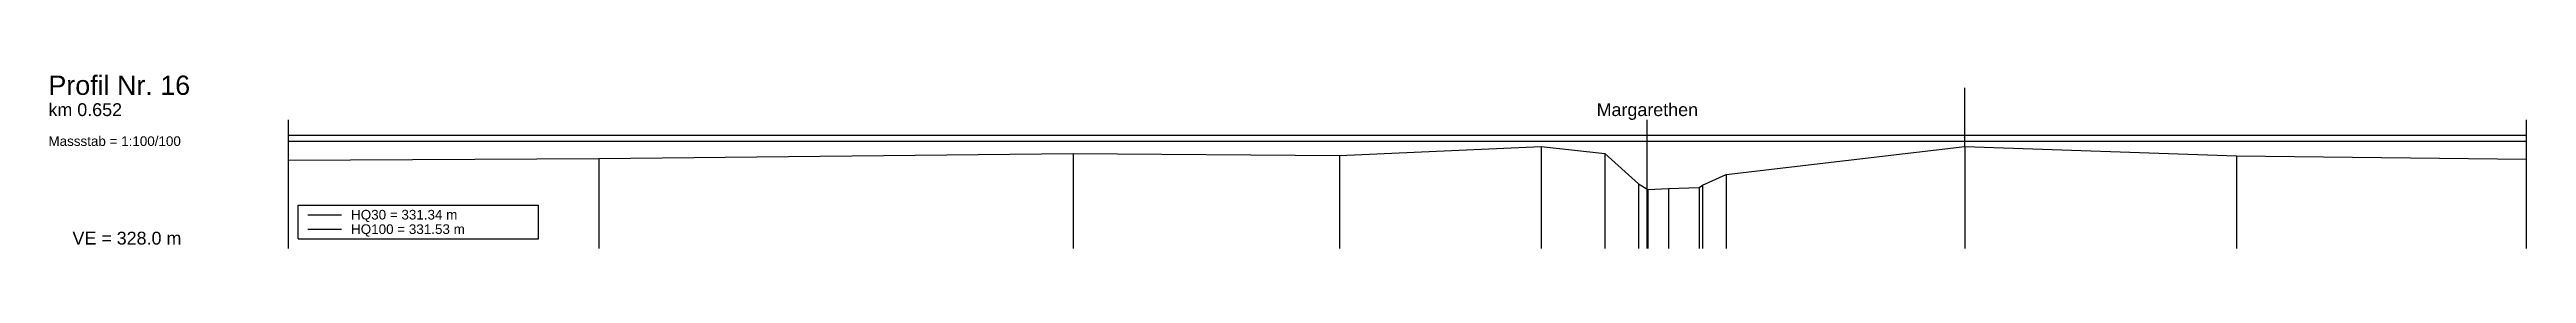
# Model space of a CAD drawing. Header units: millimetres. Extents: x -8 to 79, y -83 to 317.
# Drawn here: x -7.5 to 69.9, y 228 to 233.4 of the extents above; entities that cross this region are included whole.
import ezdxf
from ezdxf.enums import TextEntityAlignment as Align

# ---------------------------------------------------------------- set-up
doc = ezdxf.new("R2010")
doc.units = ezdxf.units.MM
doc.styles.get("Standard").update_dxf_attribs({"font": 'arial.ttf'})

msp = doc.modelspace()

# ---------------------------------------------------------------- texts
for s, height, p in [('Profil Nr. 16', 0.6, (-7.5, 232.6)), ('km 0.652', 0.4, (-7.5, 232)), ('Massstab = 1:100/100', 0.3, (-7.5, 231.1)), ('VE = 328.0 m', 0.4, (-6.75, 228))]:
    msp.add_text(s, height=height).set_placement(p, align=Align.BOTTOM_LEFT)
at = {"color": 1}
msp.add_text('Margarethen', height=0.4, dxfattribs=at).set_placement((42.428, 232), align=Align.BOTTOM_CENTER)
for s, p in [('HQ30 = 331.34 m', (1.95, 229.05)), ('HQ100 = 331.53 m', (1.95, 228.6))]:
    msp.add_text(s, height=0.3).set_placement(p, align=Align.MIDDLE_LEFT)

# ---------------------------------------------------------------- linework, layer by layer
at = {"layer": 'axis', "color": 1}
msp.add_line((42.428, 228), (42.428, 232), dxfattribs=at)
at = {"layer": 'frame'}
for p, q in [((0, 228), (0, 232)), ((69.881, 228), (69.881, 232)), ((0.3, 228.3), (0.3, 229.35)), ((0.3, 229.35), (7.8, 229.35)), ((7.8, 228.3), (7.8, 229.35)), ((0.3, 228.3), (7.8, 228.3))]:
    msp.add_line(p, q, dxfattribs=at)
at = {"layer": 'HQ100', "color": 3}
for p, q in [((0, 231.53), (69.881, 231.53)), ((0.6, 228.6), (1.65, 228.6))]:
    msp.add_line(p, q, dxfattribs=at)
at = {"layer": 'HQ30', "color": 2}
for p, q in [((0, 231.34), (69.881, 231.34)), ((0.6, 229.05), (1.65, 229.05))]:
    msp.add_line(p, q, dxfattribs=at)
at = {"layer": 'levee', "color": 1}
msp.add_line((52.343, 231.17), (52.343, 233), dxfattribs=at)
at = {"layer": 'marker', "color": 253}
for p, q in [((9.69, 230.8), (9.69, 228)), ((24.495, 230.95), (24.495, 228)), ((32.819, 230.89), (32.819, 228)), ((39.118, 231.17), (39.118, 228)), ((41.098, 230.96), (41.098, 228)), ((52.343, 231.17), (52.343, 228)), ((60.829, 230.88), (60.829, 228)), ((42.153, 230.01), (42.153, 228)), ((42.447, 229.83), (42.447, 228)), ((43.087, 229.87), (43.087, 228)), ((44.05, 229.9), (44.05, 228)), ((44.152, 229.97), (44.152, 228)), ((44.894, 230.3), (44.894, 228))]:
    msp.add_line(p, q, dxfattribs=at)
at = {"layer": 'profile'}
msp.add_lwpolyline([(0, 230.75), (9.69, 230.8), (24.495, 230.95), (32.819, 230.89), (39.118, 231.17), (41.098, 230.96), (42.153, 230.01), (42.447, 229.83), (43.087, 229.87), (44.05, 229.9), (44.152, 229.97), (44.894, 230.3), (52.343, 231.17), (60.829, 230.88), (69.881, 230.78)], dxfattribs=at)

msp.set_redraw_order([(e.dxf.handle, doc.entitydb.next_handle()) for e in msp.query("TEXT MTEXT ATTDEF DIMENSION ARC_DIMENSION")])  # texts and dimensions are drawn at this point

doc.saveas('drawing.dxf')
